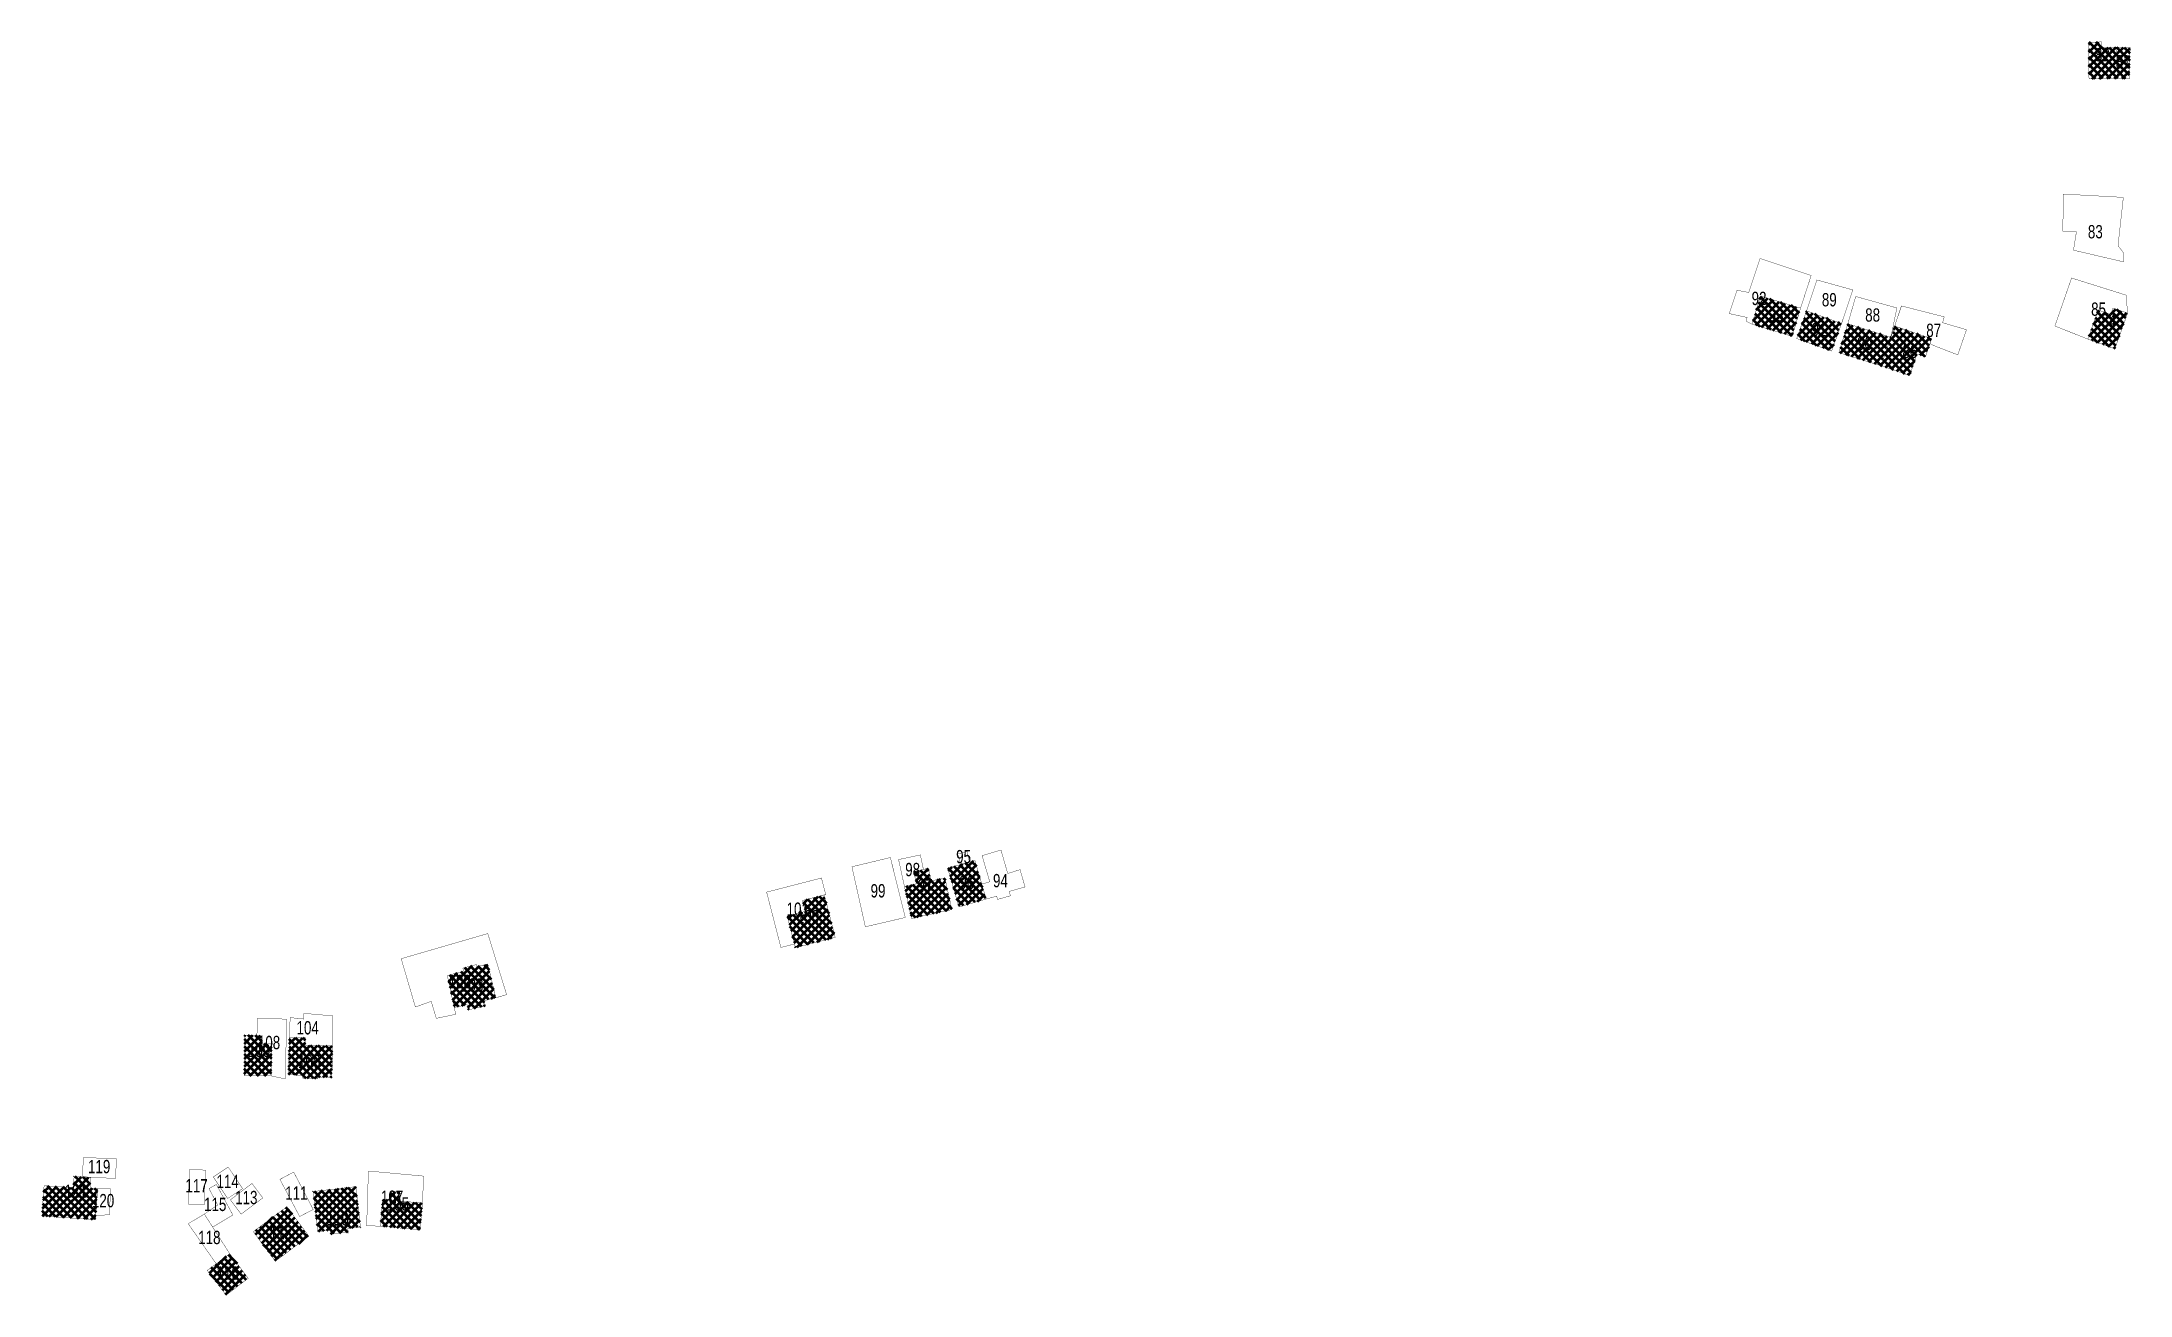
# Model space of a CAD drawing. Header units: millimetres. Extents: x 615590 to 619391, y 3400245 to 3402660.
# Drawn here: x 615590 to 616217, y 3400245 to 3400621 of the extents above; entities that cross this region are included whole.
import ezdxf

# ---------------------------------------------------------------- set-up
doc = ezdxf.new("R2010")
doc.units = ezdxf.units.MM
doc.layers.add('房屋拆迁', color=7, linetype='Continuous')
doc.styles.add('mrdsStandard', font='slromans.shx', dxfattribs={"width": 0.75, "height": 4, "bigfont": 'hztxt.shx'})

msp = doc.modelspace()

# ---------------------------------------------------------------- texts
at = {"layer": '房屋拆迁', "color": 4, "lineweight": 50, "style": 'mrdsStandard', "width": 0.75}
for s, p in [('82', (616206.41, 3400615.52)), ('81', (616212.67, 3400613.42)), ('83', (616204.32, 3400562.37)), ('92', (616103.36, 3400542.35)), ('93', (616108.47, 3400537.41)), ('89', (616124.45, 3400541.95)), ('85', (616205.29, 3400539.12)), ('91', (616121.34, 3400532.96)), ('87', (616155.79, 3400532.76)), ('84', (616208.28, 3400535.59)), ('86', (616148.6, 3400526.4)), ('95', (615864.53, 3400374.72)), ('98', (615849.24, 3400370.84)), ('96', (615865.48, 3400367.01)), ('94', (615875.6, 3400367.52)), ('99', (615838.85, 3400364.47)), ('97', (615852.98, 3400365.98)), ('101', (615813.63, 3400358.95)), ('100', (615816.72, 3400356.7)), ('102', (615712.14, 3400337.22)), ('103', (615715.9, 3400336.18)), ('104', (615666.5, 3400323.35)), ('108', (615654.89, 3400318.91)), ('109', (615651.93, 3400316.54)), ('106', (615666.95, 3400313.22)), ('119', (615603.9, 3400281.66)), ('121', (615596.85, 3400274.28)), ('117', (615633.14, 3400275.91)), ('114', (615642.47, 3400277.19)), ('111', (615663.1, 3400273.72)), ('120', (615605.07, 3400271.44)), ('115', (615638.74, 3400270.31)), ('113', (615648.07, 3400272.37)), ('107', (615691.84, 3400272.47)), ('105', (615693.56, 3400270.44)), ('118', (615636.98, 3400260.37)), ('112', (615658.44, 3400261.83)), ('110', (615675.52, 3400265.97)), ('116', (615642.45, 3400249.7))]:
    msp.add_text(s, height=4, dxfattribs=at).set_placement(p)
at = {"layer": '房屋拆迁', "color": 6, "lineweight": 50, "style": 'mrdsStandard', "width": 0.75}
for s, p in [('88', (616137.46, 3400537.36)), ('90', (616135.01, 3400528.8))]:
    msp.add_text(s, height=4, dxfattribs=at).set_placement(p)

# ---------------------------------------------------------------- hatches: boundary and pattern name
at = {"layer": '房屋拆迁', "lineweight": 50}
h = msp.add_hatch(dxfattribs=at)
h.set_pattern_fill('ANSI37', color=1, scale=0.5, style=0)
h.paths.add_polyline_path([(616204.59, 3400621.25), (616204.65, 3400610.3), (616213.1, 3400610.36), (616212.99, 3400619.75), (616208.44, 3400619.68), (616208.42, 3400621.35)])
h = msp.add_hatch(dxfattribs=at)
h.set_pattern_fill('ANSI37', color=1, scale=0.5, style=0)
h.paths.add_polyline_path([(616213.1, 3400610.36), (616216.78, 3400610.29), (616216.98, 3400619.67), (616212.99, 3400619.75)])
h = msp.add_hatch(dxfattribs=at)
h.set_pattern_fill('ANSI37', color=1, scale=0.5, style=0)
h.paths.add_polyline_path([(616106, 3400545.05), (616103.46, 3400536.6), (616115.51, 3400532.97), (616118.05, 3400541.43)])
h = msp.add_hatch(dxfattribs=at)
h.set_pattern_fill('ANSI37', color=1, scale=0.5, style=0)
h.paths.add_polyline_path([(616119.87, 3400540.6), (616116.88, 3400532.3), (616127.38, 3400528.53), (616130.36, 3400536.82)])
h = msp.add_hatch(dxfattribs=at)
h.set_pattern_fill('ANSI37', color=1, scale=0.5, style=0)
h.paths.add_polyline_path([(616207.42, 3400540.87), (616204.29, 3400532.13), (616212.41, 3400529.22), (616216.24, 3400539.9), (616211.86, 3400541.47), (616211.17, 3400539.53)])
h = msp.add_hatch(dxfattribs=at)
h.set_pattern_fill('ANSI37', color=6, scale=0.5, style=0)
h.paths.add_polyline_path([(616145.17, 3400532.69), (616132.24, 3400536.73), (616129.54, 3400528.07), (616142.23, 3400524.11)])
h = msp.add_hatch(dxfattribs=at)
h.set_pattern_fill('ANSI37', color=1, scale=0.5, style=0)
h.paths.add_polyline_path([(616146.3, 3400536.01), (616142.23, 3400524.11), (616150.82, 3400521.18), (616152.99, 3400527.62), (616155.56, 3400526.76), (616157.41, 3400532.3)])
h = msp.add_hatch(dxfattribs=at)
h.set_pattern_fill('ANSI37', color=1, scale=0.5, style=0)
h.paths.add_polyline_path([(615849, 3400367.82), (615851.13, 3400358.16), (615863.25, 3400360.84), (615861.14, 3400370.35), (615857.03, 3400369.43), (615856.18, 3400373.23), (615851.8, 3400372.26), (615852.62, 3400368.57)])
h = msp.add_hatch(dxfattribs=at)
h.set_pattern_fill('ANSI37', color=1, scale=0.5, style=0)
h.paths.add_polyline_path([(615862, 3400373.24), (615870.16, 3400375.61), (615873.53, 3400363.98), (615865.37, 3400361.62)])
h = msp.add_hatch(dxfattribs=at)
h.set_pattern_fill('ANSI37', color=1, scale=0.5, style=0)
h.paths.add_polyline_path([(615813.82, 3400358.9), (615819.23, 3400360.27), (615818.38, 3400363.56), (615824.94, 3400365.25), (615828.23, 3400352.46), (615816.27, 3400349.38)])
h = msp.add_hatch(dxfattribs=at)
h.set_pattern_fill('ANSI37', color=1, scale=0.5, style=0)
h.paths.add_polyline_path([(615711.78, 3400341.01), (615716.68, 3400342.38), (615716.44, 3400343.26), (615720.53, 3400344.33), (615720.66, 3400343.71), (615723.9, 3400344.49), (615726.34, 3400334.35), (615722.83, 3400333.5), (615723.21, 3400331.9), (615718.06, 3400330.72), (615717.72, 3400332.27), (615713.83, 3400331.43)])
h = msp.add_hatch(dxfattribs=at)
h.set_pattern_fill('ANSI37', color=1, scale=0.5, style=0)
h.paths.add_polyline_path([(615658.99, 3400310.86), (615650.82, 3400310.87), (615650.85, 3400323.08), (615656.21, 3400323.06), (615656.19, 3400320.5), (615659.09, 3400320.47)])
h = msp.add_hatch(dxfattribs=at)
h.set_pattern_fill('ANSI37', color=1, scale=0.5, style=0)
h.paths.add_polyline_path([(615664.08, 3400311.29), (615664.32, 3400322.38), (615669.24, 3400322.27), (615669.18, 3400320.09), (615677.33, 3400319.9), (615677.1, 3400310.44), (615672.9, 3400310.55), (615672.89, 3400310.04), (615668.37, 3400310.23), (615668.41, 3400311.07)])
h = msp.add_hatch(dxfattribs=at)
h.set_pattern_fill('ANSI37', color=1, scale=0.5, style=0)
h.paths.add_polyline_path([(615590.71, 3400277.89), (615599.53, 3400277.34), (615599.72, 3400280.69), (615604.73, 3400280.36), (615604.5, 3400277.19), (615606.79, 3400277.04), (615606.14, 3400267.71), (615590.06, 3400268.83)])
h = msp.add_hatch(dxfattribs=at)
h.set_pattern_fill('ANSI37', color=1, scale=0.5, style=0)
h.paths.add_polyline_path([(615671.47, 3400276.17), (615672.83, 3400264.15), (615676.65, 3400264.59), (615676.79, 3400263.39), (615682.01, 3400264.03), (615681.88, 3400265.08), (615685.68, 3400265.51), (615684.29, 3400277.64)])
h = msp.add_hatch(dxfattribs=at)
h.set_pattern_fill('ANSI37', color=1, scale=0.5, style=0)
h.paths.add_polyline_path([(615653.55, 3400264.11), (615663.61, 3400271.6), (615670.2, 3400262.74), (615660.12, 3400255.26)])
h = msp.add_hatch(dxfattribs=at)
h.set_pattern_fill('ANSI37', color=1, scale=0.5, style=0)
h.paths.add_polyline_path([(615691.64, 3400265.78), (615703.56, 3400264.66), (615704.3, 3400272.71), (615697.23, 3400273.34), (615697.49, 3400275.98), (615694.75, 3400276.24), (615694.55, 3400273.7), (615692.39, 3400273.9)])
h = msp.add_hatch(dxfattribs=at)
h.set_pattern_fill('ANSI37', color=1, scale=0.5, style=0)
h.paths.add_polyline_path([(615645.37, 3400245.08), (615652, 3400250.12), (615646.45, 3400257.48), (615639.71, 3400252.5)])

# ---------------------------------------------------------------- linework, layer by layer
at = {"layer": '房屋拆迁', "color": 1, "linetype": 'Continuous', "lineweight": 50, "const_width": 0.1}
for points in [[(616204.59, 3400621.25), (616204.65, 3400610.3), (616213.1, 3400610.36), (616212.99, 3400619.75), (616208.44, 3400619.68), (616208.42, 3400621.35), (616204.59, 3400621.25)], [(616213.1, 3400610.36), (616216.78, 3400610.29), (616216.98, 3400619.67), (616212.99, 3400619.75), (616213.1, 3400610.36)], [(616196.91, 3400575.68), (616196.81, 3400564.55), (616200.87, 3400564.31), (616199.99, 3400558.83), (616215.04, 3400555.31), (616214.88, 3400558.2), (616213.36, 3400560.2), (616214.96, 3400574.68), (616196.91, 3400575.68)], [(616103.46, 3400536.6), (616101.71, 3400537.5), (616102.01, 3400538.62), (616096.63, 3400539.79), (616098.99, 3400546.79), (616102.48, 3400546.13), (616105.89, 3400556.33), (616121.24, 3400551.23), (616118.05, 3400541.43), (616106, 3400545.05), (616103.46, 3400536.6)], [(616119.87, 3400540.6), (616122.95, 3400549.89), (616133.75, 3400546.89), (616130.36, 3400536.82), (616119.87, 3400540.6)], [(616204.29, 3400532.13), (616194.41, 3400536.06), (616199.42, 3400550.47), (616215.78, 3400545.32), (616216.24, 3400539.9), (616211.86, 3400541.47), (616211.17, 3400539.53), (616207.42, 3400540.87), (616204.29, 3400532.13)], [(616106, 3400545.05), (616103.46, 3400536.6), (616115.51, 3400532.97), (616118.05, 3400541.43), (616106, 3400545.05)], [(616119.87, 3400540.6), (616116.88, 3400532.3), (616127.38, 3400528.53), (616130.36, 3400536.82), (616119.87, 3400540.6)], [(616146.3, 3400536.01), (616148.33, 3400542.09), (616161.17, 3400538.81), (616160.71, 3400537.04), (616167.87, 3400534.94), (616165.26, 3400527.39), (616158.73, 3400529.91), (616156.89, 3400530.74), (616157.41, 3400532.3), (616146.3, 3400536.01)], [(616207.42, 3400540.87), (616204.29, 3400532.13), (616212.41, 3400529.22), (616216.24, 3400539.9), (616211.86, 3400541.47), (616211.17, 3400539.53), (616207.42, 3400540.87)], [(616146.3, 3400536.01), (616142.23, 3400524.11), (616150.82, 3400521.18), (616152.99, 3400527.62), (616155.56, 3400526.76), (616157.41, 3400532.3), (616146.3, 3400536.01)], [(615849, 3400367.82), (615847.25, 3400375.85), (615853.79, 3400377.25), (615854.7, 3400372.9), (615851.8, 3400372.26), (615852.62, 3400368.57), (615849, 3400367.82)], [(615868.51, 3400375.13), (615867.82, 3400378.25), (615865, 3400377.53), (615865.92, 3400374.37), (615868.51, 3400375.13)], [(615873.53, 3400363.98), (615876.7, 3400364.87), (615876.97, 3400363.89), (615880.83, 3400364.97), (615880.46, 3400366.28), (615885.22, 3400367.63), (615883.72, 3400372.81), (615880.02, 3400371.67), (615877.99, 3400378.7), (615872.32, 3400377.03), (615874.63, 3400369.17), (615872.23, 3400368.48), (615873.53, 3400363.98)], [(615849.26, 3400358.45), (615837.27, 3400355.67), (615833.24, 3400373.69), (615844.78, 3400376.46), (615849.26, 3400358.45)], [(615849, 3400367.82), (615851.13, 3400358.16), (615863.25, 3400360.84), (615861.14, 3400370.35), (615857.03, 3400369.43), (615856.18, 3400373.23), (615851.8, 3400372.26), (615852.62, 3400368.57), (615849, 3400367.82)], [(615862, 3400373.24), (615870.16, 3400375.61), (615873.53, 3400363.98), (615865.37, 3400361.62), (615862, 3400373.24)], [(615815.98, 3400350.5), (615811.92, 3400349.45), (615807.64, 3400366.07), (615824.09, 3400370.31), (615825.37, 3400365.35), (615818.38, 3400363.56), (615819.23, 3400360.27), (615813.82, 3400358.9), (615815.98, 3400350.5)], [(615813.82, 3400358.9), (615819.23, 3400360.27), (615818.38, 3400363.56), (615824.94, 3400365.25), (615828.23, 3400352.46), (615816.27, 3400349.38), (615813.82, 3400358.9)], [(615711.78, 3400341.01), (615716.68, 3400342.38), (615716.44, 3400343.26), (615720.53, 3400344.33), (615720.66, 3400343.71), (615723.9, 3400344.49), (615726.34, 3400334.35), (615729.57, 3400335.28), (615723.92, 3400353.63), (615697.92, 3400346.08), (615702.18, 3400331.57), (615706.92, 3400333.28), (615708.47, 3400328.18), (615714.31, 3400329.38), (615713.83, 3400331.43), (615711.78, 3400341.01)], [(615711.78, 3400341.01), (615716.68, 3400342.38), (615716.44, 3400343.26), (615720.53, 3400344.33), (615720.66, 3400343.71), (615723.9, 3400344.49), (615726.34, 3400334.35), (615722.83, 3400333.5), (615723.21, 3400331.9), (615718.06, 3400330.72), (615717.72, 3400332.27), (615713.83, 3400331.43), (615711.78, 3400341.01)], [(615654.6, 3400323.07), (615654.81, 3400328.22), (615663.52, 3400327.93), (615663.13, 3400309.99), (615658.99, 3400310.86), (615659.09, 3400320.47), (615656.19, 3400320.5), (615656.21, 3400323.06), (615654.6, 3400323.07)], [(615664.32, 3400322.38), (615664.59, 3400328.4), (615668.69, 3400327.96), (615668.68, 3400329.67), (615677.39, 3400328.91), (615677.33, 3400319.9), (615669.18, 3400320.09), (615669.24, 3400322.27), (615664.32, 3400322.38)], [(615658.99, 3400310.86), (615650.82, 3400310.87), (615650.85, 3400323.08), (615656.21, 3400323.06), (615656.19, 3400320.5), (615659.09, 3400320.47), (615658.99, 3400310.86)], [(615664.08, 3400311.29), (615664.32, 3400322.38), (615669.24, 3400322.27), (615669.18, 3400320.09), (615677.33, 3400319.9), (615677.1, 3400310.44), (615672.9, 3400310.55), (615672.89, 3400310.04), (615668.37, 3400310.23), (615668.41, 3400311.07), (615664.08, 3400311.29)], [(615602.23, 3400280.6), (615602.5, 3400286.43), (615612.44, 3400285.94), (615612.14, 3400280.09), (615602.23, 3400280.6)], [(615645.82, 3400274.08), (615641.52, 3400280.54), (615645.99, 3400283.51), (615650.28, 3400277.04), (615645.82, 3400274.08)], [(615590.71, 3400277.89), (615599.53, 3400277.34), (615599.72, 3400280.69), (615604.73, 3400280.36), (615604.5, 3400277.19), (615606.79, 3400277.04), (615606.14, 3400267.71), (615590.06, 3400268.83), (615590.71, 3400277.89)], [(615606.79, 3400277.04), (615610.63, 3400276.95), (615610.36, 3400269.21), (615606.23, 3400268.97), (615606.79, 3400277.04)], [(615633.95, 3400272.43), (615634.33, 3400282.79), (615639.2, 3400282.6), (615638.77, 3400272.22), (615633.95, 3400272.43)], [(615641.33, 3400265.49), (615647.38, 3400269.12), (615642.43, 3400278.3), (615640.22, 3400277.04), (615642.83, 3400272.1), (615638.82, 3400269.4), (615641.33, 3400265.49)], [(615646.63, 3400273.68), (615649.86, 3400269.37), (615656.37, 3400274.26), (615653.14, 3400278.57), (615646.63, 3400273.68)], [(615667.44, 3400268.67), (615661.51, 3400279.83), (615665.65, 3400282.01), (615671.51, 3400270.78), (615667.44, 3400268.67)], [(615671.47, 3400276.17), (615672.83, 3400264.15), (615676.65, 3400264.59), (615676.79, 3400263.39), (615682.01, 3400264.03), (615681.88, 3400265.08), (615685.68, 3400265.51), (615684.29, 3400277.64), (615671.47, 3400276.17)], [(615704.3, 3400272.71), (615704.66, 3400280.8), (615688.08, 3400282.33), (615687.55, 3400265.89), (615691.64, 3400265.78), (615692.39, 3400273.9), (615694.55, 3400273.7), (615694.75, 3400276.24), (615697.49, 3400275.98), (615697.23, 3400273.34), (615704.3, 3400272.71)], [(615653.55, 3400264.11), (615663.61, 3400271.6), (615670.2, 3400262.74), (615660.12, 3400255.26), (615653.55, 3400264.11)], [(615691.64, 3400265.78), (615703.56, 3400264.66), (615704.3, 3400272.71), (615697.23, 3400273.34), (615697.49, 3400275.98), (615694.75, 3400276.24), (615694.55, 3400273.7), (615692.39, 3400273.9), (615691.64, 3400265.78)], [(615642.39, 3400254.48), (615633.98, 3400266.5), (615638.82, 3400269.4), (615646.45, 3400257.48), (615642.39, 3400254.48)], [(615645.37, 3400245.08), (615652, 3400250.12), (615646.45, 3400257.48), (615639.71, 3400252.5), (615645.37, 3400245.08)]]:
    msp.add_lwpolyline(points, dxfattribs=at)
at = {"layer": '房屋拆迁', "color": 6, "linetype": 'Continuous', "lineweight": 50, "const_width": 0.1}
for points in [[(616132.24, 3400536.73), (616134.61, 3400544.92), (616146.97, 3400541.48), (616145.17, 3400532.69), (616132.24, 3400536.73)], [(616145.17, 3400532.69), (616132.24, 3400536.73), (616129.54, 3400528.07), (616142.23, 3400524.11), (616145.17, 3400532.69)]]:
    msp.add_lwpolyline(points, dxfattribs=at)

msp.set_redraw_order([(e.dxf.handle, doc.entitydb.next_handle()) for e in msp.query("TEXT MTEXT ATTDEF DIMENSION ARC_DIMENSION")])  # texts and dimensions are drawn at this point

doc.saveas('drawing.dxf')
